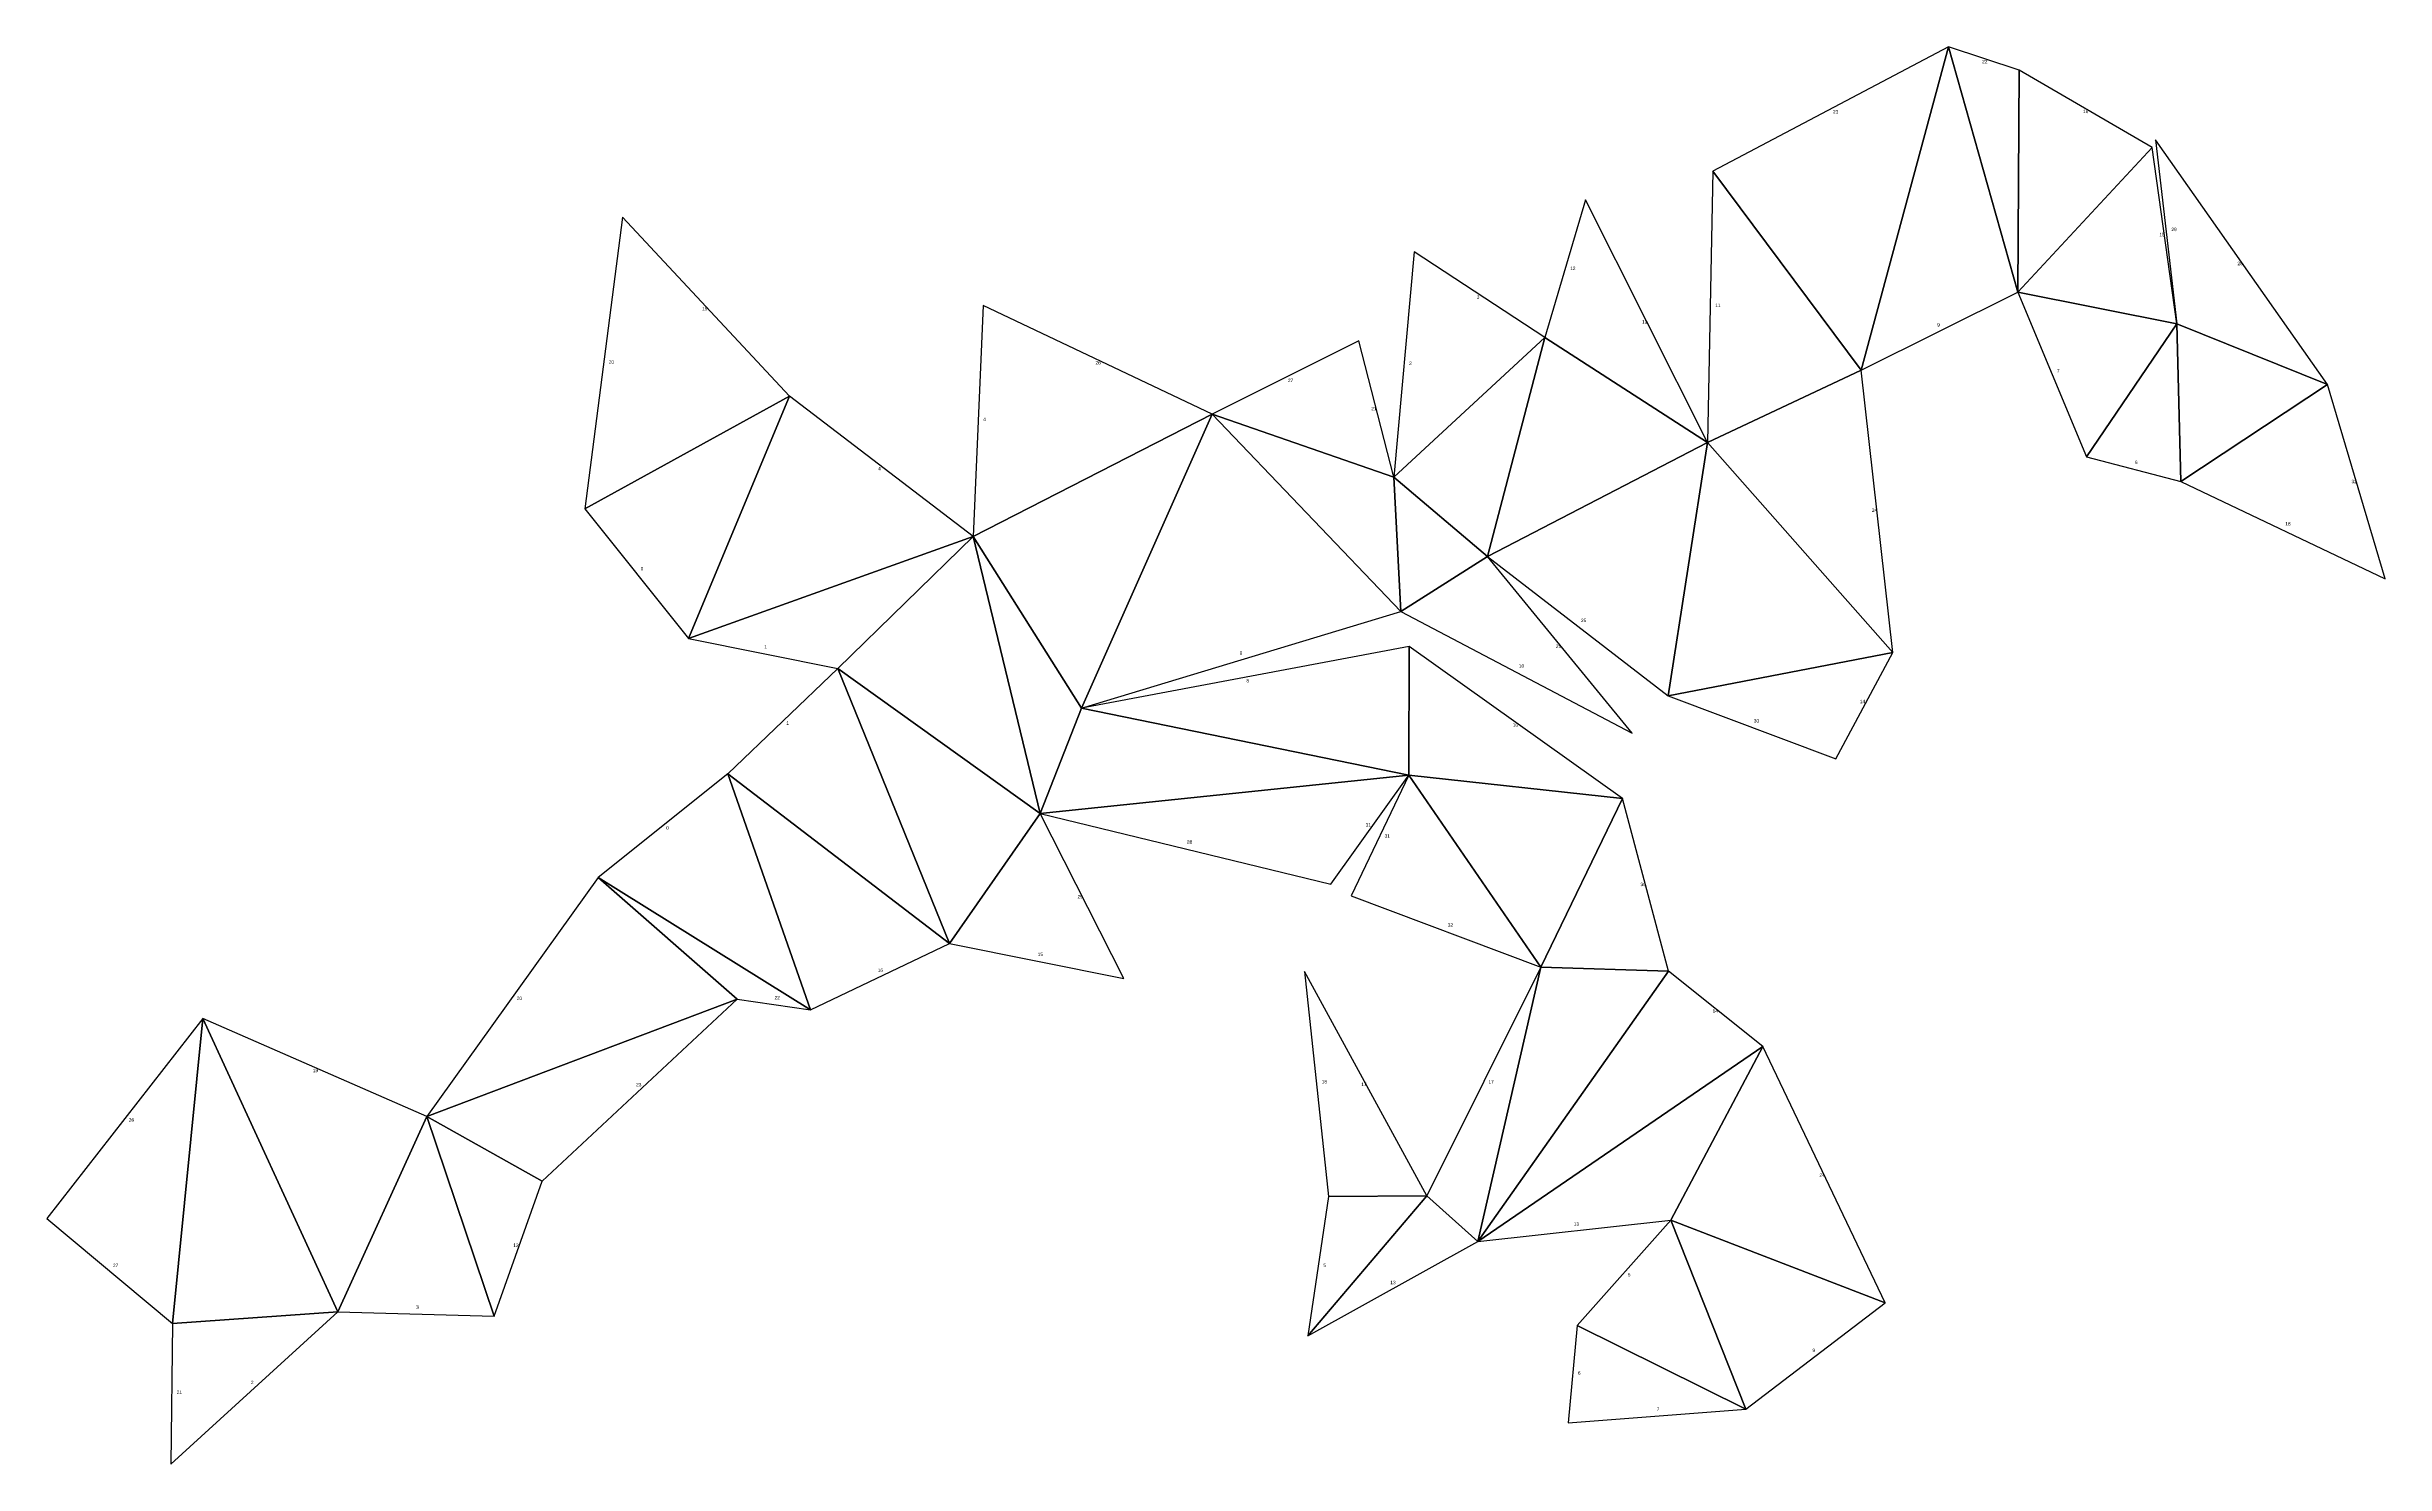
# Model space of a CAD drawing. Extents: x -231 to 450, y -299 to 114.
import ezdxf

# ---------------------------------------------------------------- set-up
doc = ezdxf.new("R2010")
doc.units = 0
doc.styles.get("Standard").update_dxf_attribs({"font": 'arial.ttf'})

msp = doc.modelspace()

# ---------------------------------------------------------------- linework, layer by layer
at = {"color": 0}
for p, q in [((323.09, 113.73), (254.4, 77.53)), ((343.63, 106.94), (323.09, 113.73)), ((382.43, 84.43), (343.63, 106.94)), ((389.61, 33.07), (382.43, 84.43)), ((433.53, 15.32), (383.44, 86.64)), ((383.44, 86.64), (389.61, 33.07)), ((254.4, 77.53), (252.84, -1.59)), ((217.35, 69.14), (205.5, 29.08)), ((252.84, -1.59), (217.35, 69.14)), ((-63.25, 64.07), (-74.22, -20.85)), ((-14.61, 11.92), (-63.25, 64.07)), ((167.44, 54), (161.45, -11.66)), ((205.5, 29.08), (167.44, 54)), ((297.62, 19.55), (343.29, 42.25)), ((343.29, 42.25), (363.25, -5.68)), ((41.83, 38.37), (38.93, -28.88)), ((108.61, 6.71), (41.83, 38.37)), ((151.3, 28.05), (108.61, 6.71)), ((161.45, -11.66), (151.3, 28.05)), ((306.9, -62.71), (297.62, 19.55)), ((450.32, -41.25), (433.53, 15.32)), ((38.93, -28.88), (-14.61, 11.92)), ((363.25, -5.68), (390.78, -12.89)), ((390.78, -12.89), (450.32, -41.25)), ((-74.22, -20.85), (-43.96, -58.63)), ((230.96, -86.19), (188.77, -34.73)), ((188.77, -34.73), (241.46, -75.38)), ((70.54, -78.92), (163.49, -50.75)), ((163.49, -50.75), (230.96, -86.19)), ((-43.96, -58.63), (-0.53, -67.39)), ((166, -61.01), (70.54, -78.92)), ((228.08, -105.23), (166, -61.01)), ((-0.53, -67.39), (-32.52, -98.04)), ((290.23, -93.67), (306.9, -62.71)), ((241.46, -75.38), (290.23, -93.67)), ((-32.52, -98.04), (-70.33, -128.26)), ((143.19, -130.16), (165.82, -98.43)), ((165.82, -98.43), (149.07, -133.62)), ((241.53, -155.55), (228.08, -105.23)), ((82.86, -157.73), (58.5, -109.62)), ((58.5, -109.62), (143.19, -130.16)), ((-70.33, -128.26), (-120.18, -197.88)), ((149.07, -133.62), (204.32, -154.34)), ((-8.46, -166.81), (32.03, -147.47)), ((32.03, -147.47), (82.86, -157.73)), ((171.13, -220.96), (135.5, -155.61)), ((135.5, -155.61), (142.47, -221.19)), ((204.32, -154.34), (171.13, -220.96)), ((269.03, -177.46), (241.53, -155.55)), ((-185.51, -169.31), (-230.95, -227.6)), ((-120.18, -197.88), (-185.51, -169.31)), ((-86.61, -216.7), (-29.86, -163.7)), ((-29.86, -163.7), (-8.46, -166.81)), ((304.63, -252.2), (269.03, -177.46)), ((-100.65, -256.05), (-86.61, -216.7)), ((142.47, -221.19), (136.46, -261.81)), ((-230.95, -227.6), (-194.32, -258.19)), ((185.92, -234.27), (242.2, -228.12)), ((242.2, -228.12), (214.9, -258.79)), ((136.46, -261.81), (185.92, -234.27)), ((-194.83, -299.18), (-146.13, -254.74)), ((-194.32, -258.19), (-194.83, -299.18)), ((-146.13, -254.74), (-100.65, -256.05)), ((214.9, -258.79), (212.32, -287.13)), ((264.09, -283.15), (304.63, -252.2)), ((212.32, -287.13), (264.09, -283.15))]:
    msp.add_line(p, q, dxfattribs=at)
at = {"color": 1}
for p, q in [((323.09, 113.73), (297.62, 19.55)), ((297.62, 19.55), (323.09, 113.73)), ((343.29, 42.25), (323.09, 113.73)), ((323.09, 113.73), (343.29, 42.25)), ((343.63, 106.94), (343.29, 42.25)), ((343.29, 42.25), (343.63, 106.94)), ((382.43, 84.43), (343.29, 42.25)), ((343.29, 42.25), (382.43, 84.43)), ((254.4, 77.53), (297.62, 19.55)), ((297.62, 19.55), (254.4, 77.53)), ((343.29, 42.25), (389.61, 33.07)), ((389.61, 33.07), (343.29, 42.25)), ((161.45, -11.66), (205.5, 29.08)), ((205.5, 29.08), (161.45, -11.66)), ((205.5, 29.08), (188.77, -34.73)), ((188.77, -34.73), (205.5, 29.08)), ((252.84, -1.59), (205.5, 29.08)), ((205.5, 29.08), (252.84, -1.59)), ((363.25, -5.68), (389.61, 33.07)), ((389.61, 33.07), (363.25, -5.68)), ((389.61, 33.07), (433.53, 15.32)), ((389.61, 33.07), (390.78, -12.89)), ((433.53, 15.32), (389.61, 33.07)), ((390.78, -12.89), (389.61, 33.07)), ((297.62, 19.55), (252.84, -1.59)), ((252.84, -1.59), (297.62, 19.55)), ((390.78, -12.89), (433.53, 15.32)), ((433.53, 15.32), (390.78, -12.89)), ((-14.61, 11.92), (-74.22, -20.85)), ((-74.22, -20.85), (-14.61, 11.92)), ((-43.96, -58.63), (-14.61, 11.92)), ((-14.61, 11.92), (-43.96, -58.63)), ((108.61, 6.71), (38.93, -28.88)), ((38.93, -28.88), (108.61, 6.71)), ((108.61, 6.71), (70.54, -78.92)), ((70.54, -78.92), (108.61, 6.71)), ((163.49, -50.75), (108.61, 6.71)), ((108.61, 6.71), (163.49, -50.75)), ((161.45, -11.66), (108.61, 6.71)), ((108.61, 6.71), (161.45, -11.66)), ((188.77, -34.73), (252.84, -1.59)), ((252.84, -1.59), (188.77, -34.73)), ((252.84, -1.59), (241.46, -75.38)), ((241.46, -75.38), (252.84, -1.59)), ((306.9, -62.71), (252.84, -1.59)), ((252.84, -1.59), (306.9, -62.71)), ((163.49, -50.75), (161.45, -11.66)), ((188.77, -34.73), (161.45, -11.66)), ((161.45, -11.66), (163.49, -50.75)), ((161.45, -11.66), (188.77, -34.73)), ((38.93, -28.88), (-43.96, -58.63)), ((-43.96, -58.63), (38.93, -28.88)), ((-0.53, -67.39), (38.93, -28.88)), ((38.93, -28.88), (-0.53, -67.39)), ((58.5, -109.62), (38.93, -28.88)), ((38.93, -28.88), (70.54, -78.92)), ((70.54, -78.92), (38.93, -28.88)), ((38.93, -28.88), (58.5, -109.62)), ((188.77, -34.73), (163.49, -50.75)), ((163.49, -50.75), (188.77, -34.73)), ((165.82, -98.43), (166, -61.01)), ((166, -61.01), (165.82, -98.43)), ((-0.53, -67.39), (58.5, -109.62)), ((58.5, -109.62), (-0.53, -67.39)), ((-0.53, -67.39), (32.03, -147.47)), ((32.03, -147.47), (-0.53, -67.39)), ((241.46, -75.38), (306.9, -62.71)), ((306.9, -62.71), (241.46, -75.38)), ((58.5, -109.62), (70.54, -78.92)), ((70.54, -78.92), (58.5, -109.62)), ((70.54, -78.92), (165.82, -98.43)), ((165.82, -98.43), (70.54, -78.92)), ((-8.46, -166.81), (-32.52, -98.04)), ((-32.52, -98.04), (32.03, -147.47)), ((32.03, -147.47), (-32.52, -98.04)), ((-32.52, -98.04), (-8.46, -166.81)), ((58.5, -109.62), (165.82, -98.43)), ((165.82, -98.43), (58.5, -109.62)), ((165.82, -98.43), (228.08, -105.23)), ((204.32, -154.34), (165.82, -98.43)), ((228.08, -105.23), (165.82, -98.43)), ((165.82, -98.43), (204.32, -154.34)), ((228.08, -105.23), (204.32, -154.34)), ((204.32, -154.34), (228.08, -105.23)), ((32.03, -147.47), (58.5, -109.62)), ((58.5, -109.62), (32.03, -147.47)), ((-70.33, -128.26), (-8.46, -166.81)), ((-70.33, -128.26), (-29.86, -163.7)), ((-8.46, -166.81), (-70.33, -128.26)), ((-29.86, -163.7), (-70.33, -128.26)), ((185.92, -234.27), (204.32, -154.34)), ((204.32, -154.34), (185.92, -234.27)), ((241.53, -155.55), (185.92, -234.27)), ((185.92, -234.27), (241.53, -155.55)), ((204.32, -154.34), (241.53, -155.55)), ((241.53, -155.55), (204.32, -154.34)), ((-194.32, -258.19), (-185.51, -169.31)), ((-185.51, -169.31), (-194.32, -258.19)), ((-185.51, -169.31), (-146.13, -254.74)), ((-146.13, -254.74), (-185.51, -169.31)), ((-29.86, -163.7), (-120.18, -197.88)), ((-120.18, -197.88), (-29.86, -163.7)), ((185.92, -234.27), (269.03, -177.46)), ((269.03, -177.46), (185.92, -234.27)), ((269.03, -177.46), (242.2, -228.12)), ((242.2, -228.12), (269.03, -177.46)), ((-120.18, -197.88), (-146.13, -254.74)), ((-146.13, -254.74), (-120.18, -197.88)), ((-86.61, -216.7), (-120.18, -197.88)), ((-120.18, -197.88), (-100.65, -256.05)), ((-120.18, -197.88), (-86.61, -216.7)), ((-100.65, -256.05), (-120.18, -197.88)), ((171.13, -220.96), (136.46, -261.81)), ((136.46, -261.81), (171.13, -220.96)), ((142.47, -221.19), (171.13, -220.96)), ((171.13, -220.96), (142.47, -221.19)), ((185.92, -234.27), (171.13, -220.96)), ((171.13, -220.96), (185.92, -234.27)), ((264.09, -283.15), (242.2, -228.12)), ((304.63, -252.2), (242.2, -228.12)), ((242.2, -228.12), (264.09, -283.15)), ((242.2, -228.12), (304.63, -252.2)), ((-146.13, -254.74), (-194.32, -258.19)), ((-194.32, -258.19), (-146.13, -254.74)), ((214.9, -258.79), (264.09, -283.15)), ((264.09, -283.15), (214.9, -258.79))]:
    msp.add_line(p, q, dxfattribs=at)

# ---------------------------------------------------------------- texts
for s, p in [('22', (332.89, 108.91)), ('16', (362.28, 94.39)), ('23', (289.45, 94.3)), ('15', (384.53, 58.54)), ('29', (388.02, 60.02)), ('12', (212.87, 48.68)), ('28', (407.26, 50.11)), ('3', (185.65, 40.28)), ('19', (-40.03, 36.97)), ('11', (233.76, 33.1)), ('11', (255.12, 37.94)), ('9', (319.79, 32.25)), ('20', (-67.25, 21.42)), ('26', (74.58, 21.19)), ('2', (165.94, 21.03)), ('27', (130.63, 16.04)), ('7', (354.66, 18.86)), ('21', (154.92, 7.83)), ('4', (41.88, 4.68)), ('4', (11.25, -9.67)), ('6', (377.4, -7.83)), ('32', (440.49, -13.4)), ('24', (300.77, -21.75)), ('18', (421.2, -25.72)), ('0', (-57.92, -38.8)), ('25', (216.03, -53.87)), ('1', (-21.95, -61.54)), ('25', (208.71, -61.41)), ('8', (116.58, -63.4)), ('10', (197.92, -67.14)), ('8', (118.54, -71.44)), ('14', (297.25, -77.48)), ('1', (-15.49, -83.8)), ('10', (196.17, -84.34)), ('30', (266.37, -83.12)), ('0', (-50.49, -114.33)), ('31', (153.29, -113.42)), ('31', (158.8, -116.67)), ('28', (101.2, -118.43)), ('29', (69.34, -134.35)), ('30', (233.35, -130.78)), ('32', (177.22, -142.58)), ('16', (11.14, -155.79)), ('15', (57.74, -151.13)), ('20', (-94.04, -163.95)), ('22', (-18.94, -163.77)), ('14', (254.35, -167.68)), ('19', (-153.44, -184.97)), ('23', (-59.26, -189.1)), ('18', (140.48, -188.24)), ('17', (152, -189)), ('17', (189.07, -188.32)), ('26', (-207.05, -199.38)), ('24', (285.48, -215.47)), ('13', (213.9, -229.7)), ('12', (-95.04, -235.87)), ('27', (-211.67, -241.75)), ('5', (140.95, -241.72)), ('5', (229.67, -244.45)), ('13', (160.46, -246.73)), ('3', (-123.34, -253.89)), ('9', (283.45, -266.48)), ('6', (215.11, -273.09)), ('21', (-193.07, -278.7)), ('2', (-171.49, -275.85)), ('7', (238.09, -283.64))]:
    msp.add_text(s, height=1).set_placement(p)

doc.saveas('drawing.dxf')
